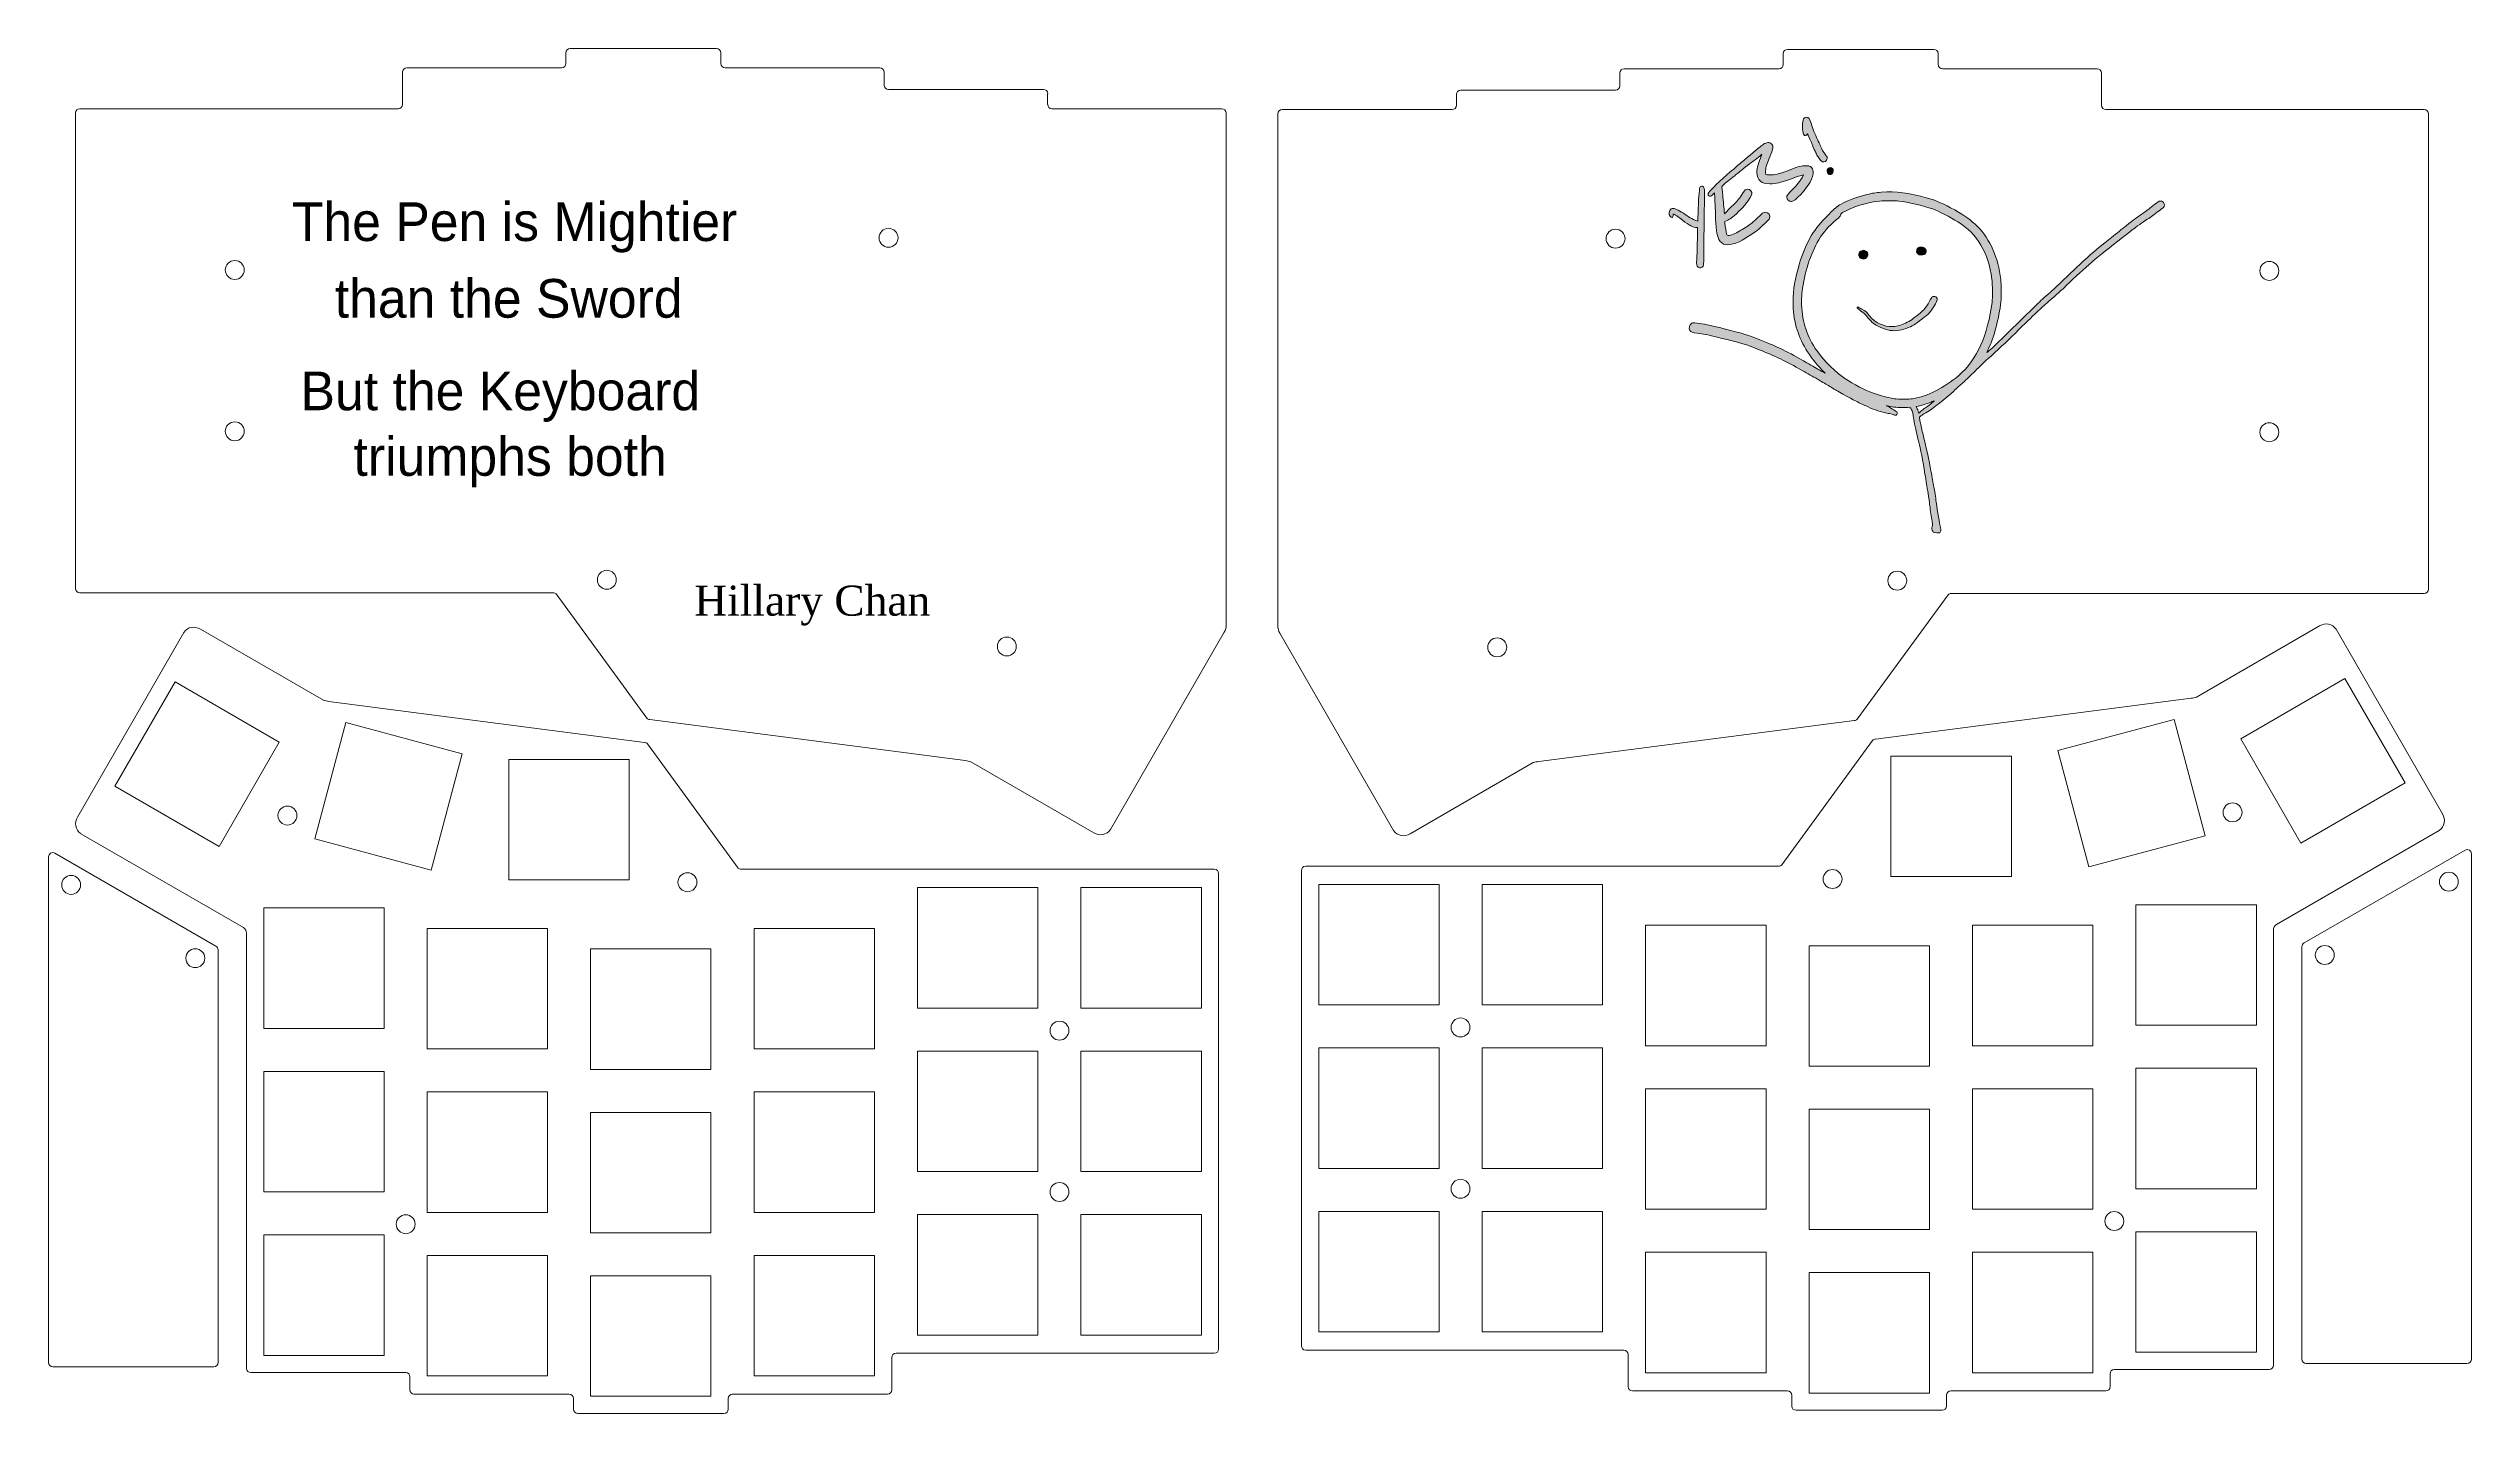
# Model space of a CAD drawing. Header units: millimetres. Extents: x -142 to 140, y -60 to 99.
import ezdxf

# ---------------------------------------------------------------- set-up
doc = ezdxf.new("R2010")
doc.units = ezdxf.units.MM
doc.header["$MEASUREMENT"] = 0
doc.layers.add('カット1(R255G0B0)', color=7, linetype='Continuous', lineweight=0)

# ---------------------------------------------------------------- blocks, each defined once
blk = doc.blocks.new('Block_1')
at = {"layer": 'カット1(R255G0B0)', "color": 5, "lineweight": 0, "true_color": 0x0000ff}
for points in [[(-100.47, 96.28), (-100.75, 96.28), (-100.97, 96.06), (-100.97, 95.78)], [(-100.97, 95.78), (-100.97, 95.78), (-100.97, 92.03), (-100.97, 92.03)], [(-82.48, 96.28), (-82.48, 96.28), (-100.47, 96.28), (-100.47, 96.28)], [(-81.97, 98.03), (-81.97, 98.03), (-81.97, 96.78), (-81.97, 96.78)], [(-64.47, 98.53), (-64.47, 98.53), (-81.47, 98.53), (-81.47, 98.53)], [(-63.97, 96.78), (-63.97, 96.78), (-63.97, 98.03), (-63.97, 98.03)], [(-45.48, 96.28), (-45.48, 96.28), (-63.47, 96.28), (-63.47, 96.28)], [(-44.97, 95.78), (-44.97, 96.06), (-45.2, 96.28), (-45.47, 96.28)], [(-44.97, 94.28), (-44.97, 94.28), (-44.97, 95.78), (-44.97, 95.78)], [(-44.97, 94.28), (-44.97, 94.01), (-44.75, 93.78), (-44.47, 93.78)], [(-26.47, 93.78), (-26.47, 93.78), (-44.47, 93.78), (-44.47, 93.78)], [(-25.97, 93.28), (-25.97, 93.56), (-26.2, 93.78), (-26.47, 93.78)], [(-25.98, 93.28), (-25.98, 93.28), (-25.98, 92.03), (-25.98, 92.03)], [(-138.97, 91.03), (-138.97, 91.03), (-138.97, 35.78), (-138.97, 35.78)], [(-101.47, 91.53), (-101.47, 91.53), (-138.47, 91.53), (-138.47, 91.53)], [(-5.72, 91.53), (-5.72, 91.53), (-25.48, 91.53), (-25.48, 91.53)], [(-5.22, 91.03), (-5.22, 91.31), (-5.45, 91.53), (-5.72, 91.53)], [(-5.22, 91.03), (-5.22, 91.03), (-5.22, 31.56), (-5.22, 31.56)], [(-83.47, 35.28), (-83.47, 35.28), (-138.47, 35.28), (-138.47, 35.28)], [(-83.12, 35.14), (-83.21, 35.23), (-83.34, 35.28), (-83.47, 35.28)], [(-83.12, 35.14), (-83.12, 35.14), (-72.58, 20.68), (-72.58, 20.68)], [(-5.45, 30.68), (-5.3, 30.95), (-5.22, 31.25), (-5.22, 31.56)], [(-18.68, 7.75), (-18.68, 7.75), (-5.45, 30.68), (-5.45, 30.68)], [(-72.58, 20.68), (-72.48, 20.58), (-72.36, 20.53), (-72.22, 20.53)], [(-72.22, 20.53), (-72.22, 20.53), (-35.55, 15.76), (-35.55, 15.76)], [(-34.9, 15.63), (-35.11, 15.7), (-35.33, 15.74), (-35.55, 15.76)], [(-34.9, 15.63), (-34.9, 15.63), (-20.61, 7.37), (-20.61, 7.37)]]:
    blk.add_open_spline(points, degree=3, dxfattribs=at)
for points in [[(-82.47, 96.28), (-82.2, 96.28), (-81.97, 96.51), (-81.97, 96.78), (-81.97, 96.78), (-81.97, 96.78), (-81.97, 96.78)], [(-81.47, 98.53), (-81.75, 98.53), (-81.97, 98.31), (-81.97, 98.03), (-81.97, 98.03), (-81.97, 98.03), (-81.97, 98.03)], [(-63.97, 98.03), (-63.97, 98.31), (-64.2, 98.53), (-64.47, 98.53), (-64.47, 98.53), (-64.47, 98.53), (-64.47, 98.53)], [(-63.97, 96.78), (-63.97, 96.51), (-63.75, 96.28), (-63.47, 96.28), (-63.47, 96.28), (-63.47, 96.28), (-63.47, 96.28)], [(-138.47, 91.53), (-138.75, 91.53), (-138.97, 91.31), (-138.97, 91.03), (-138.97, 91.03), (-138.97, 91.03), (-138.97, 91.03)], [(-101.47, 91.53), (-101.2, 91.53), (-100.97, 91.76), (-100.97, 92.03), (-100.97, 92.03), (-100.97, 92.03), (-100.97, 92.03)], [(-25.97, 92.03), (-25.97, 91.76), (-25.75, 91.53), (-25.47, 91.53), (-25.47, 91.53), (-25.47, 91.53), (-25.47, 91.53)], [(-138.97, 35.78), (-138.97, 35.51), (-138.75, 35.28), (-138.47, 35.28), (-138.47, 35.28), (-138.47, 35.28), (-138.47, 35.28)], [(-20.6, 7.37), (-19.97, 6.94), (-19.11, 7.11), (-18.68, 7.75), (-18.68, 7.75), (-18.68, 7.75), (-18.68, 7.75)]]:
    blk.add_open_spline(points, degree=3, knots=[0, 0, 0, 0, 1, 1, 1, 2, 2, 2, 2], dxfattribs=at)
blk = doc.blocks.new('Block_0')
at = {"layer": 'カット1(R255G0B0)', "color": 1, "lineweight": 0, "true_color": 0xff0000}
for centre in [(-44.47, 76.53), (-120.47, 72.79), (-120.47, 54.04), (-77.22, 36.78), (-30.72, 29.03)]:
    blk.add_circle(centre, 1.1, dxfattribs=at)
at = {"layer": 'カット1(R255G0B0)'}
blk.add_blockref('Block_1', (0, 0), dxfattribs=at)
at = {"layer": 'カット1(R255G0B0)', "char_height": 0.2, "attachment_point": 7}
for s, insert in [('\\C18;\\c0;\\FCopperplate Gothic Light|b0|i0|c1;\\H4.495800;\\W1.000000;The Pen is Mightier', (-113.84, 74.8)), ('\\C18;\\c0;\\FCopperplate Gothic Light|b0|i0|c1;\\H4.495800;\\W1.000000;than the Sword', (-108.85, 67.18)), ('\\C18;\\c0;\\FCopperplate Gothic Light|b0|i0|c1;\\H4.495800;\\W1.000000;But the Keyboard', (-112.83, 55.13)), ('\\C18;\\c0;\\FCopperplate Gothic Light|b0|i0|c1;\\H4.495800;\\W1.000000;triumphs both', (-106.67, 47.51)), ('\\C18;\\c0;\\FGeorgia|b0|i0|c1;\\H3.496733;\\W1.000000;Hillary Chan', (-67.05, 31.46))]:
    blk.add_mtext(s, dxfattribs=dict(at, insert=insert))
blk = doc.blocks.new('Block_3')
at = {"layer": 'カット1(R255G0B0)', "color": 5, "lineweight": 0, "true_color": 0x0000ff}
for points in [[(107.59, 23.15), (107.59, 23.15), (121.89, 31.41), (121.89, 31.41)], [(123.81, 31.03), (123.81, 31.03), (136.17, 9.57), (136.17, 9.57)], [(70.27, 18.25), (70.27, 18.25), (106.94, 23.02), (106.94, 23.02)], [(107.59, 23.15), (107.38, 23.08), (107.16, 23.04), (106.94, 23.02)], [(59.37, 3.64), (59.37, 3.64), (69.92, 18.1), (69.92, 18.1)], [(69.92, 18.1), (70.01, 18.2), (70.14, 18.25), (70.27, 18.25)], [(135.79, 7.64), (135.79, 7.64), (116.87, -3.28), (116.87, -3.28)], [(3.52, -52.25), (3.52, -52.25), (3.52, 3), (3.52, 3)], [(59.02, 3.5), (59.02, 3.5), (4.02, 3.5), (4.02, 3.5)], [(59.37, 3.65), (59.28, 3.55), (59.15, 3.5), (59.02, 3.5)], [(116.52, -54.5), (116.52, -54.5), (116.51, -3.94), (116.51, -3.94)], [(116.52, -3.94), (116.52, -3.68), (116.65, -3.43), (116.87, -3.28)], [(41.02, -52.75), (41.02, -52.75), (4.02, -52.75), (4.02, -52.75)], [(41.52, -57), (41.52, -57), (41.52, -53.25), (41.52, -53.25)], [(97.52, -55.5), (97.52, -55.23), (97.74, -55), (98.02, -55)], [(97.52, -55.5), (97.52, -55.5), (97.52, -57), (97.52, -57)], [(116.02, -55), (116.02, -55), (98.02, -55), (98.02, -55)], [(116.52, -54.5), (116.52, -54.78), (116.3, -55), (116.02, -55)], [(42.02, -57.5), (41.74, -57.5), (41.52, -57.28), (41.52, -57)], [(60.02, -57.5), (60.02, -57.5), (42.02, -57.5), (42.02, -57.5)], [(60.52, -59.25), (60.52, -59.25), (60.52, -58), (60.52, -58)], [(78.52, -58), (78.52, -58), (78.52, -59.25), (78.52, -59.25)], [(97.02, -57.5), (97.02, -57.5), (79.02, -57.5), (79.02, -57.5)], [(97.52, -57), (97.52, -57.28), (97.29, -57.5), (97.02, -57.5)], [(78.02, -59.75), (78.02, -59.75), (61.02, -59.75), (61.02, -59.75)]]:
    blk.add_open_spline(points, degree=3, dxfattribs=at)
for points in [[(121.89, 31.41), (122.52, 31.84), (123.38, 31.67), (123.81, 31.03), (123.81, 31.03), (123.82, 31.03), (123.82, 31.03)], [(136.17, 9.57), (136.6, 8.94), (136.43, 8.08), (135.79, 7.65), (135.79, 7.65), (135.79, 7.65), (135.79, 7.65)], [(3.52, 3), (3.52, 3.27), (3.74, 3.5), (4.02, 3.5), (4.02, 3.5), (4.02, 3.5), (4.02, 3.5)], [(4.02, -52.75), (3.74, -52.75), (3.52, -52.53), (3.52, -52.25), (3.52, -52.25), (3.52, -52.25), (3.52, -52.25)], [(41.02, -52.75), (41.29, -52.75), (41.52, -52.97), (41.52, -53.25), (41.52, -53.25), (41.52, -53.25), (41.52, -53.25)], [(60.02, -57.5), (60.29, -57.5), (60.52, -57.72), (60.52, -58), (60.52, -58), (60.52, -58), (60.52, -58)], [(78.52, -58), (78.52, -57.73), (78.74, -57.5), (79.02, -57.5), (79.02, -57.5), (79.02, -57.5), (79.02, -57.5)], [(61.02, -59.75), (60.74, -59.75), (60.52, -59.53), (60.52, -59.25), (60.52, -59.25), (60.52, -59.25), (60.52, -59.25)], [(78.52, -59.25), (78.52, -59.53), (78.3, -59.75), (78.02, -59.75), (78.02, -59.75), (78.02, -59.75), (78.02, -59.75)]]:
    blk.add_open_spline(points, degree=3, knots=[0, 0, 0, 0, 1, 1, 1, 2, 2, 2, 2], dxfattribs=at)
blk = doc.blocks.new('Block_2')
at = {"layer": 'カット1(R255G0B0)', "color": 1, "lineweight": 0, "true_color": 0xff0000}
for points in [[(124.83, 25.29), (112.71, 18.29), (119.71, 6.17), (131.83, 13.17)], [(104.96, 20.56), (91.44, 16.94), (95.06, 3.42), (108.58, 7.04)], [(86.05, 16.28), (72.05, 16.28), (72.05, 2.28), (86.05, 2.28)], [(19.53, 1.37), (5.53, 1.37), (5.53, -12.63), (19.53, -12.63)], [(38.53, 1.37), (24.53, 1.37), (24.53, -12.63), (38.53, -12.63)], [(114.53, -0.99), (100.53, -0.99), (100.53, -14.99), (114.53, -14.99)], [(57.53, -3.38), (43.53, -3.38), (43.53, -17.38), (57.53, -17.38)], [(95.53, -3.38), (81.53, -3.38), (81.53, -17.38), (95.53, -17.38)], [(76.53, -5.75), (62.53, -5.75), (62.53, -19.75), (76.53, -19.75)], [(19.53, -17.63), (5.53, -17.63), (5.53, -31.63), (19.53, -31.63)], [(38.53, -17.63), (24.53, -17.63), (24.53, -31.63), (38.53, -31.63)], [(57.53, -22.38), (43.53, -22.38), (43.53, -36.38), (57.53, -36.38)], [(95.53, -22.38), (81.53, -22.38), (81.53, -36.38), (95.53, -36.38)], [(114.53, -19.99), (100.53, -19.99), (100.53, -33.99), (114.53, -33.99)], [(76.53, -24.75), (62.53, -24.75), (62.53, -38.75), (76.53, -38.75)], [(19.53, -36.63), (5.53, -36.63), (5.53, -50.63), (19.53, -50.63)], [(38.53, -36.63), (24.53, -36.63), (24.53, -50.63), (38.53, -50.63)], [(114.53, -38.99), (100.53, -38.99), (100.53, -52.99), (114.53, -52.99)], [(57.53, -41.38), (43.53, -41.38), (43.53, -55.38), (57.53, -55.38)], [(95.53, -41.38), (81.53, -41.38), (81.53, -55.38), (95.53, -55.38)], [(76.53, -43.75), (62.53, -43.75), (62.53, -57.75), (76.53, -57.75)]]:
    blk.add_lwpolyline(points, close=True, dxfattribs=at)
for centre in [(111.77, 9.75), (65.27, 2), (136.91, 1.69), (122.48, -6.83), (22.02, -15.25), (22.02, -34), (98.02, -37.75)]:
    blk.add_circle(centre, 1.1, dxfattribs=at)
at = {"layer": 'カット1(R255G0B0)', "color": 5, "lineweight": 0, "true_color": 0x0000ff}
blk.add_open_spline([(139.55, -53.82), (139.55, -53.82), (139.55, 4.94), (139.55, 4.94), (139.55, 5.32), (139.13, 5.56), (138.8, 5.37), (138.8, 5.37), (120.08, -5.43), (120.08, -5.43), (119.92, -5.52), (119.83, -5.69), (119.83, -5.87), (119.83, -5.87), (119.83, -53.81), (119.83, -53.81), (119.83, -54.09), (120.05, -54.31), (120.33, -54.31), (120.33, -54.31), (139.05, -54.32), (139.05, -54.32), (139.32, -54.32), (139.55, -54.09), (139.55, -53.82)], degree=3, knots=[0, 0, 0, 0, 1, 1, 1, 2, 2, 2, 3, 3, 3, 4, 4, 4, 5, 5, 5, 6, 6, 6, 7, 7, 7, 8, 8, 8, 8], dxfattribs=at)
at = {"layer": 'カット1(R255G0B0)'}
blk.add_blockref('Block_3', (0, 0), dxfattribs=at)
blk = doc.blocks.new('Block_5')
at = {"layer": 'カット1(R255G0B0)', "color": 5, "lineweight": 0, "true_color": 0x0000ff}
for points in [[(40.54, 95.68), (40.54, 95.96), (40.76, 96.18), (41.04, 96.18)], [(41.04, 96.18), (41.04, 96.18), (59.04, 96.18), (59.04, 96.18)], [(59.54, 96.68), (59.54, 96.68), (59.54, 97.93), (59.54, 97.93)], [(60.04, 98.43), (60.04, 98.43), (77.04, 98.43), (77.04, 98.43)], [(77.54, 97.93), (77.54, 97.93), (77.54, 96.68), (77.54, 96.68)], [(78.04, 96.18), (78.04, 96.18), (96.04, 96.18), (96.04, 96.18)], [(96.04, 96.18), (96.31, 96.18), (96.54, 95.96), (96.54, 95.68)], [(21.54, 93.18), (21.54, 93.46), (21.76, 93.68), (22.04, 93.68)], [(21.54, 93.18), (21.54, 93.18), (21.54, 91.93), (21.54, 91.93)], [(22.04, 93.68), (22.04, 93.68), (40.04, 93.68), (40.04, 93.68)], [(40.54, 94.18), (40.54, 93.9), (40.31, 93.68), (40.04, 93.68)], [(40.54, 94.18), (40.54, 94.18), (40.54, 95.68), (40.54, 95.68)], [(96.54, 95.68), (96.54, 95.68), (96.54, 91.93), (96.54, 91.93)], [(0.79, 90.93), (0.79, 91.21), (1.01, 91.43), (1.29, 91.43)], [(0.79, 90.93), (0.79, 90.93), (0.79, 31.46), (0.79, 31.46)], [(1.29, 91.43), (1.29, 91.43), (21.04, 91.43), (21.04, 91.43)], [(97.04, 91.43), (97.04, 91.43), (134.04, 91.43), (134.04, 91.43)], [(134.54, 90.93), (134.54, 90.93), (134.54, 35.68), (134.54, 35.68)], [(78.69, 35.04), (78.69, 35.04), (68.14, 20.58), (68.14, 20.58)], [(78.69, 35.03), (78.78, 35.13), (78.91, 35.18), (79.04, 35.18)], [(79.04, 35.18), (79.04, 35.18), (134.04, 35.18), (134.04, 35.18)], [(1.02, 30.58), (0.86, 30.85), (0.78, 31.15), (0.79, 31.46)], [(14.24, 7.65), (14.24, 7.65), (1.02, 30.58), (1.02, 30.58)], [(67.79, 20.43), (67.79, 20.43), (31.12, 15.66), (31.12, 15.66)], [(68.14, 20.58), (68.05, 20.48), (67.92, 20.43), (67.79, 20.43)], [(30.46, 15.53), (30.46, 15.53), (16.17, 7.27), (16.17, 7.27)], [(30.46, 15.53), (30.68, 15.6), (30.9, 15.64), (31.12, 15.66)]]:
    blk.add_open_spline(points, degree=3, dxfattribs=at)
for points in [[(59.54, 96.68), (59.54, 96.4), (59.31, 96.18), (59.04, 96.18), (59.04, 96.18), (59.04, 96.18), (59.04, 96.18)], [(59.54, 97.93), (59.54, 98.21), (59.76, 98.43), (60.04, 98.43), (60.04, 98.43), (60.04, 98.43), (60.04, 98.43)], [(77.04, 98.43), (77.31, 98.43), (77.54, 98.21), (77.54, 97.93), (77.54, 97.93), (77.54, 97.93), (77.54, 97.93)], [(78.04, 96.18), (77.76, 96.18), (77.54, 96.4), (77.54, 96.68), (77.54, 96.68), (77.54, 96.68), (77.54, 96.68)], [(21.54, 91.93), (21.54, 91.65), (21.31, 91.43), (21.04, 91.43), (21.04, 91.43), (21.04, 91.43), (21.04, 91.43)], [(97.04, 91.43), (96.76, 91.43), (96.54, 91.65), (96.54, 91.93), (96.54, 91.93), (96.54, 91.93), (96.54, 91.93)], [(134.04, 91.43), (134.31, 91.43), (134.54, 91.21), (134.54, 90.93), (134.54, 90.93), (134.54, 90.93), (134.54, 90.93)], [(134.54, 35.68), (134.54, 35.4), (134.31, 35.18), (134.04, 35.18), (134.04, 35.18), (134.04, 35.18), (134.04, 35.18)], [(16.17, 7.27), (15.53, 6.84), (14.67, 7.01), (14.24, 7.64), (14.24, 7.65), (14.24, 7.65), (14.24, 7.65)]]:
    blk.add_open_spline(points, degree=3, knots=[0, 0, 0, 0, 1, 1, 1, 2, 2, 2, 2], dxfattribs=at)
blk = doc.blocks.new('Block_6')
at = {"layer": 'カット1(R255G0B0)', "true_color": 0x000000, "transparency": 33554687}
h = blk.add_hatch(color=18, dxfattribs=at)
edge = h.paths.add_edge_path()
edge.add_spline(control_points=[(61.97, 90.44), (61.77, 90.23), (61.71, 89.52), (61.82, 88.9), (61.85, 88.73), (61.89, 88.56), (61.91, 88.52), (61.97, 88.36), (62.26, 88.4), (62.31, 88.58), (62.34, 88.67), (62.34, 88.68), (63.03, 87.05), (63.34, 86.33), (63.45, 86.11), (63.67, 85.81), (63.91, 85.47), (64.06, 85.34), (64.24, 85.34), (64.51, 85.34), (64.75, 85.69), (64.63, 85.92), (64.6, 85.97), (64.49, 86.11), (64.4, 86.23), (64.21, 86.46), (64.02, 86.8), (63.83, 87.26), (63.77, 87.4), (63.63, 87.72), (63.52, 87.96), (63.24, 88.53), (62.94, 89.28), (62.81, 89.74), (62.61, 90.37), (62.49, 90.54), (62.21, 90.54), (62.11, 90.54), (62.04, 90.51), (61.97, 90.44)], knot_values=[0, 0, 0, 0, 1, 1, 1, 2, 2, 2, 3, 3, 3, 4, 4, 4, 5, 5, 5, 6, 6, 6, 7, 7, 7, 8, 8, 8, 9, 9, 9, 10, 10, 10, 11, 11, 11, 12, 12, 12, 13, 13, 13, 13], degree=3, periodic=0)
h = blk.add_hatch(color=18, dxfattribs=at)
edge = h.paths.add_edge_path()
edge.add_spline(control_points=[(57.64, 87.58), (57.57, 87.56), (57.44, 87.51), (57.35, 87.47), (57.12, 87.34), (56.5, 86.85), (56.2, 86.57), (56.05, 86.44), (55.63, 86.08), (55.25, 85.77), (54.87, 85.47), (54.39, 85.07), (54.18, 84.88), (53.98, 84.7), (53.65, 84.42), (53.46, 84.26), (52.86, 83.77), (52.48, 83.42), (51.79, 82.75), (50.8, 81.78), (50.69, 81.61), (50.88, 81.42), (51.01, 81.29), (51.11, 81.32), (51.32, 81.54), (51.42, 81.66), (51.53, 81.75), (51.54, 81.75), (51.56, 81.75), (51.59, 81.07), (51.62, 80.24), (51.69, 77.94), (51.76, 77.19), (51.96, 76.56), (52.05, 76.24), (52.32, 75.93), (52.6, 75.8), (53.14, 75.57), (54.14, 75.83), (55.14, 76.48), (55.33, 76.6), (55.66, 76.81), (55.87, 76.94), (56.09, 77.07), (56.37, 77.27), (56.51, 77.38), (56.94, 77.74), (57.88, 78.65), (57.94, 78.77), (58.11, 79.1), (57.83, 79.52), (57.44, 79.51), (57.26, 79.5), (57.14, 79.41), (56.48, 78.79), (55.84, 78.19), (55.71, 78.08), (55.14, 77.74), (54.9, 77.59), (54.61, 77.41), (54.48, 77.33), (54.02, 77.02), (53.4, 76.78), (53.13, 76.8), (53.01, 76.82), (52.99, 76.84), (52.94, 77), (52.89, 77.17), (52.79, 77.84), (52.75, 78.23), (52.75, 78.23), (52.74, 78.42), (52.74, 78.42), (52.74, 78.42), (53.09, 78.58), (53.09, 78.58), (53.46, 78.76), (53.79, 79.03), (54.63, 79.85), (54.97, 80.18), (55.17, 80.42), (55.42, 80.8), (55.87, 81.46), (55.93, 81.62), (55.87, 81.81), (55.78, 82.11), (55.48, 82.26), (55.21, 82.14), (55.09, 82.09), (54.99, 81.97), (54.68, 81.49), (54.32, 80.95), (54.21, 80.82), (53.49, 80.11), (53.49, 80.11), (52.7, 79.31), (52.7, 79.31), (52.7, 79.31), (52.67, 79.68), (52.67, 79.68), (52.66, 79.88), (52.61, 80.33), (52.58, 80.66), (52.55, 81), (52.5, 81.48), (52.48, 81.72), (52.45, 81.97), (52.42, 82.24), (52.4, 82.33), (52.37, 82.47), (52.38, 82.49), (52.56, 82.66), (52.79, 82.88), (53.31, 83.31), (53.89, 83.75), (54.14, 83.94), (54.58, 84.29), (54.88, 84.53), (55.17, 84.76), (55.6, 85.1), (55.84, 85.27), (56.07, 85.44), (56.44, 85.73), (56.65, 85.91), (56.86, 86.09), (57.04, 86.23), (57.06, 86.22), (57.06, 86.21), (57.03, 86.12), (56.98, 86.01), (56.68, 85.37), (56.48, 84.64), (56.47, 84.14), (56.47, 83.63), (56.59, 83.35), (56.88, 83.11), (57.17, 82.87), (57.42, 82.81), (57.98, 82.81), (58.76, 82.81), (58.94, 82.86), (61.09, 83.6), (61.38, 83.7), (61.68, 83.8), (61.76, 83.81), (61.76, 83.81), (61.9, 83.84), (61.9, 83.84), (61.9, 83.84), (61.76, 83.59), (61.76, 83.59), (61.49, 83.12), (61.12, 82.66), (60.56, 82.1), (60.2, 81.74), (59.98, 81.49), (59.96, 81.41), (59.89, 81.16), (60.03, 80.89), (60.29, 80.79), (60.59, 80.67), (60.83, 80.81), (61.53, 81.53), (62.49, 82.54), (63.08, 83.58), (63.02, 84.2), (62.99, 84.5), (62.9, 84.66), (62.69, 84.8), (62.54, 84.91), (62.49, 84.91), (62.15, 84.91), (61.73, 84.91), (61.22, 84.78), (60.54, 84.52), (59.09, 83.96), (58.59, 83.83), (57.94, 83.83), (57.46, 83.83), (57.45, 83.84), (57.48, 84.31), (57.51, 84.73), (57.66, 85.27), (57.97, 85.92), (58.39, 86.85), (58.43, 87.33), (58.11, 87.5), (57.91, 87.6), (57.78, 87.62), (57.64, 87.58)], knot_values=[0, 0, 0, 0, 1, 1, 1, 2, 2, 2, 3, 3, 3, 4, 4, 4, 5, 5, 5, 6, 6, 6, 7, 7, 7, 8, 8, 8, 9, 9, 9, 10, 10, 10, 11, 11, 11, 12, 12, 12, 13, 13, 13, 14, 14, 14, 15, 15, 15, 16, 16, 16, 17, 17, 17, 18, 18, 18, 19, 19, 19, 20, 20, 20, 21, 21, 21, 22, 22, 22, 23, 23, 23, 24, 24, 24, 25, 25, 25, 26, 26, 26, 27, 27, 27, 28, 28, 28, 29, 29, 29, 30, 30, 30, 31, 31, 31, 32, 32, 32, 33, 33, 33, 34, 34, 34, 35, 35, 35, 36, 36, 36, 37, 37, 37, 38, 38, 38, 39, 39, 39, 40, 40, 40, 41, 41, 41, 42, 42, 42, 43, 43, 43, 44, 44, 44, 45, 45, 45, 46, 46, 46, 47, 47, 47, 48, 48, 48, 49, 49, 49, 50, 50, 50, 51, 51, 51, 52, 52, 52, 53, 53, 53, 54, 54, 54, 55, 55, 55, 56, 56, 56, 57, 57, 57, 58, 58, 58, 59, 59, 59, 60, 60, 60, 61, 61, 61, 62, 62, 62, 63, 63, 63, 63], degree=3, periodic=0)
h = blk.add_hatch(color=18, dxfattribs=at)
edge = h.paths.add_edge_path()
edge.add_spline(control_points=[(64.74, 84.57), (64.63, 84.46), (64.62, 84.42), (64.64, 84.28), (64.67, 84.07), (64.76, 83.92), (64.89, 83.89), (65.13, 83.83), (65.32, 83.99), (65.35, 84.3), (65.37, 84.45), (65.36, 84.49), (65.27, 84.58), (65.11, 84.73), (64.9, 84.73), (64.74, 84.57)], knot_values=[0, 0, 0, 0, 1, 1, 1, 2, 2, 2, 3, 3, 3, 4, 4, 4, 5, 5, 5, 5], degree=3, periodic=0)
h = blk.add_hatch(color=18, dxfattribs=at)
edge = h.paths.add_edge_path()
edge.add_spline(control_points=[(49.89, 82.44), (49.78, 82.33), (49.71, 81.51), (49.65, 79.83), (49.65, 79.83), (49.6, 78.47), (49.6, 78.47), (49.6, 78.47), (49.5, 78.49), (49.5, 78.49), (49.25, 78.55), (48.61, 78.89), (48.15, 79.23), (47.56, 79.63), (46.97, 79.95), (46.77, 79.95), (46.57, 79.95), (46.43, 79.86), (46.34, 79.69), (46.2, 79.41), (46.28, 79.05), (46.52, 78.91), (46.64, 78.83), (46.74, 78.93), (46.72, 79.1), (46.71, 79.21), (46.73, 79.26), (46.77, 79.27), (46.84, 79.3), (47.41, 78.93), (47.87, 78.55), (48.5, 78.03), (49.2, 77.66), (49.46, 77.71), (49.46, 77.71), (49.57, 77.73), (49.57, 77.73), (49.57, 77.73), (49.55, 76.27), (49.55, 76.27), (49.54, 75.47), (49.51, 74.49), (49.49, 74.09), (49.44, 73.31), (49.45, 73.27), (49.64, 73.12), (49.82, 72.98), (50.08, 73.03), (50.22, 73.23), (50.28, 73.33), (50.29, 73.49), (50.3, 74.94), (50.31, 75.82), (50.33, 77.77), (50.35, 79.27), (50.37, 80.78), (50.37, 82.1), (50.36, 82.21), (50.34, 82.33), (50.29, 82.44), (50.25, 82.47), (50.14, 82.55), (49.97, 82.53), (49.89, 82.44)], knot_values=[0, 0, 0, 0, 1, 1, 1, 2, 2, 2, 3, 3, 3, 4, 4, 4, 5, 5, 5, 6, 6, 6, 7, 7, 7, 8, 8, 8, 9, 9, 9, 10, 10, 10, 11, 11, 11, 12, 12, 12, 13, 13, 13, 14, 14, 14, 15, 15, 15, 16, 16, 16, 17, 17, 17, 18, 18, 18, 19, 19, 19, 20, 20, 20, 21, 21, 21, 21], degree=3, periodic=0)
h = blk.add_hatch(color=18, dxfattribs=at)
edge = h.paths.add_edge_path()
edge.add_spline(control_points=[(77.1, 57.56), (77.1, 57.54), (76.29, 56.91), (75.93, 56.67), (75.75, 56.54), (75.54, 56.37), (75.47, 56.29), (75.39, 56.21), (75.31, 56.14), (75.3, 56.14), (75.28, 56.14), (75.25, 56.24), (75.22, 56.36), (75.2, 56.48), (75.13, 56.65), (75.08, 56.74), (75.08, 56.74), (74.98, 56.91), (74.98, 56.91), (74.98, 56.91), (75.23, 56.96), (75.23, 56.96), (75.52, 57.02), (76.58, 57.36), (76.85, 57.49), (77.03, 57.57), (77.1, 57.59), (77.1, 57.56)], knot_values=[0, 0, 0, 0, 1, 1, 1, 2, 2, 2, 3, 3, 3, 4, 4, 4, 5, 5, 5, 6, 6, 6, 7, 7, 7, 8, 8, 8, 9, 9, 9, 9], degree=3, periodic=0)
edge = h.paths.add_edge_path()
edge.add_spline(control_points=[(72.97, 80.8), (74.01, 80.69), (75.8, 80.28), (76.91, 79.88), (77.61, 79.63), (78.95, 78.94), (79.84, 78.38), (82.13, 76.93), (83.38, 74.84), (83.79, 71.73), (83.87, 71.09), (83.89, 69.59), (83.81, 69.01), (83.59, 67.27), (83.09, 65.35), (82.52, 64.09), (81.89, 62.67), (81, 61.45), (79.94, 60.54), (78.23, 59.08), (76.36, 58.13), (74.56, 57.82), (74.14, 57.74), (72.97, 57.75), (72.43, 57.83), (71.67, 57.95), (70.34, 58.31), (69.59, 58.61), (68.69, 58.96), (67.14, 59.84), (66.4, 60.39), (65.12, 61.38), (63.97, 62.57), (63.26, 63.68), (62.16, 65.39), (61.67, 67.05), (61.67, 69.09), (61.67, 69.52), (61.69, 70.05), (61.72, 70.27), (61.97, 72.37), (62.73, 74.74), (63.66, 76.29), (64.2, 77.2), (64.83, 77.91), (65.69, 78.61), (66.11, 78.95), (66.16, 79.01), (66.2, 79.16), (66.24, 79.31), (66.28, 79.36), (66.44, 79.46), (67.36, 80.04), (69.46, 80.69), (70.74, 80.8), (71.32, 80.85), (72.51, 80.85), (72.97, 80.8)], knot_values=[0, 0, 0, 0, 1, 1, 1, 2, 2, 2, 3, 3, 3, 4, 4, 4, 5, 5, 5, 6, 6, 6, 7, 7, 7, 8, 8, 8, 9, 9, 9, 10, 10, 10, 11, 11, 11, 12, 12, 12, 13, 13, 13, 14, 14, 14, 15, 15, 15, 16, 16, 16, 17, 17, 17, 18, 18, 18, 19, 19, 19, 19], degree=3, periodic=0)
edge = h.paths.add_edge_path()
edge.add_spline(control_points=[(70.92, 81.82), (70.32, 81.78), (69.93, 81.72), (69.27, 81.56), (68.28, 81.32), (66.91, 80.82), (66.25, 80.44), (65.84, 80.21), (65.31, 79.77), (65.03, 79.45), (64.91, 79.31), (64.61, 79.01), (64.37, 78.77), (63.04, 77.48), (62.09, 75.77), (61.38, 73.4), (60.9, 71.8), (60.69, 70.52), (60.69, 69.11), (60.68, 67.97), (60.79, 67.14), (61.05, 66.16), (61.52, 64.44), (62.59, 62.64), (64, 61.22), (64.27, 60.95), (64.46, 60.75), (64.41, 60.78), (64.36, 60.81), (64.1, 60.96), (63.83, 61.11), (63.56, 61.26), (62.87, 61.66), (62.29, 61.99), (59.98, 63.33), (59.01, 63.8), (56.81, 64.68), (55.43, 65.24), (54.96, 65.38), (52.82, 65.92), (50.77, 66.43), (50.31, 66.53), (49.53, 66.62), (49.08, 66.67), (49.05, 66.67), (48.92, 66.59), (48.61, 66.41), (48.51, 66.05), (48.68, 65.77), (48.8, 65.57), (48.94, 65.51), (49.53, 65.45), (50.21, 65.37), (50.73, 65.26), (51.68, 65.02), (52.11, 64.91), (52.76, 64.75), (53.13, 64.67), (54.5, 64.36), (55.13, 64.16), (56.74, 63.52), (58.58, 62.79), (59.82, 62.19), (61.72, 61.11), (62.34, 60.76), (63.1, 60.33), (63.4, 60.16), (63.7, 59.99), (64.25, 59.67), (64.63, 59.44), (65, 59.21), (65.56, 58.88), (65.87, 58.7), (67.61, 57.72), (68.05, 57.49), (68.53, 57.27), (68.83, 57.14), (69.22, 56.96), (69.41, 56.87), (70.17, 56.52), (70.85, 56.3), (71.73, 56.12), (71.92, 56.09), (72.18, 56.02), (72.3, 55.98), (72.59, 55.88), (72.62, 55.88), (72.72, 55.98), (72.82, 56.08), (72.82, 56.2), (72.72, 56.3), (72.62, 56.39), (71.85, 56.86), (71.61, 56.96), (71.43, 57.04), (71.48, 57.04), (71.82, 56.96), (72.22, 56.86), (72.96, 56.79), (73.61, 56.79), (74.24, 56.79), (74.33, 56.79), (74.35, 56.73), (74.36, 56.69), (74.41, 56.61), (74.45, 56.55), (74.55, 56.41), (74.62, 56.1), (74.72, 55.39), (74.8, 54.83), (75.02, 53.83), (75.3, 52.77), (75.49, 52.05), (75.77, 50.59), (76.01, 49.07), (76.14, 48.29), (76.28, 47.4), (76.34, 47.09), (76.39, 46.77), (76.48, 46.17), (76.52, 45.74), (76.57, 45.31), (76.68, 44.54), (76.76, 44.03), (76.89, 43.24), (76.9, 43.07), (76.86, 42.96), (76.79, 42.76), (76.8, 42.61), (76.91, 42.42), (76.91, 42.42), (77, 42.26), (77, 42.26), (77, 42.26), (77.37, 42.25), (77.37, 42.25), (77.37, 42.25), (77.74, 42.24), (77.74, 42.24), (77.74, 42.24), (77.81, 42.39), (77.81, 42.39), (77.88, 42.53), (77.88, 42.56), (77.82, 42.83), (77.7, 43.32), (77.47, 44.71), (77.32, 45.8), (77.25, 46.37), (77.11, 47.17), (77.04, 47.58), (76.96, 47.98), (76.81, 48.8), (76.71, 49.4), (76.5, 50.61), (76.13, 52.31), (75.75, 53.81), (75.61, 54.37), (75.47, 55.01), (75.43, 55.25), (75.43, 55.25), (75.36, 55.67), (75.36, 55.67), (75.36, 55.67), (75.46, 55.76), (75.46, 55.76), (75.52, 55.81), (75.81, 56), (76.12, 56.19), (77.04, 56.76), (78.35, 57.79), (79.35, 58.72), (79.69, 59.05), (80.16, 59.46), (80.37, 59.64), (80.58, 59.82), (81.15, 60.36), (81.64, 60.85), (82.12, 61.34), (82.88, 62.06), (83.31, 62.45), (84.45, 63.47), (85.4, 64.36), (86.52, 65.46), (88.86, 67.75), (89.46, 68.32), (90.37, 69.11), (91.18, 69.82), (92.04, 70.58), (92.43, 70.97), (94.73, 73.17), (95.98, 74.24), (98.96, 76.55), (100.86, 78.03), (100.87, 78.04), (101.7, 78.58), (102.1, 78.84), (102.62, 79.21), (102.86, 79.39), (103.1, 79.58), (103.39, 79.79), (103.52, 79.88), (103.82, 80.08), (103.92, 80.27), (103.83, 80.49), (103.75, 80.68), (103.58, 80.8), (103.39, 80.8), (103.22, 80.8), (103.01, 80.67), (102.29, 80.08), (102.04, 79.87), (101.58, 79.52), (101.27, 79.32), (100.62, 78.89), (100.3, 78.65), (99.39, 77.92), (99.01, 77.63), (98.25, 77.02), (97.69, 76.57), (95.54, 74.87), (94.4, 73.85), (92.13, 71.64), (91.75, 71.27), (91.06, 70.63), (90.59, 70.22), (89.12, 68.9), (88.94, 68.72), (86.95, 66.76), (86.04, 65.86), (85.1, 64.94), (84.87, 64.71), (84.33, 64.2), (83.32, 63.26), (83.22, 63.18), (83.18, 63.15), (83.23, 63.29), (83.36, 63.56), (84.05, 65.03), (84.63, 67.2), (84.83, 69.08), (84.89, 69.66), (84.88, 71.05), (84.81, 71.68), (84.51, 74.27), (83.6, 76.34), (82.11, 77.84), (81.35, 78.6), (80.72, 79.07), (79.47, 79.76), (78.12, 80.52), (77.48, 80.8), (76.32, 81.13), (74.01, 81.79), (72.72, 81.95), (70.92, 81.82)], knot_values=[0, 0, 0, 0, 1, 1, 1, 2, 2, 2, 3, 3, 3, 4, 4, 4, 5, 5, 5, 6, 6, 6, 7, 7, 7, 8, 8, 8, 9, 9, 9, 10, 10, 10, 11, 11, 11, 12, 12, 12, 13, 13, 13, 14, 14, 14, 15, 15, 15, 16, 16, 16, 17, 17, 17, 18, 18, 18, 19, 19, 19, 20, 20, 20, 21, 21, 21, 22, 22, 22, 23, 23, 23, 24, 24, 24, 25, 25, 25, 26, 26, 26, 27, 27, 27, 28, 28, 28, 29, 29, 29, 30, 30, 30, 31, 31, 31, 32, 32, 32, 33, 33, 33, 34, 34, 34, 35, 35, 35, 36, 36, 36, 37, 37, 37, 38, 38, 38, 39, 39, 39, 40, 40, 40, 41, 41, 41, 42, 42, 42, 43, 43, 43, 44, 44, 44, 45, 45, 45, 46, 46, 46, 47, 47, 47, 48, 48, 48, 49, 49, 49, 50, 50, 50, 51, 51, 51, 52, 52, 52, 53, 53, 53, 54, 54, 54, 55, 55, 55, 56, 56, 56, 57, 57, 57, 58, 58, 58, 59, 59, 59, 60, 60, 60, 61, 61, 61, 62, 62, 62, 63, 63, 63, 64, 64, 64, 65, 65, 65, 66, 66, 66, 67, 67, 67, 68, 68, 68, 69, 69, 69, 70, 70, 70, 71, 71, 71, 72, 72, 72, 73, 73, 73, 74, 74, 74, 75, 75, 75, 76, 76, 76, 77, 77, 77, 78, 78, 78, 79, 79, 79, 80, 80, 80, 81, 81, 81, 82, 82, 82, 83, 83, 83, 84, 84, 84, 85, 85, 85, 85], degree=3, periodic=0)
h = blk.add_hatch(color=18, dxfattribs=at)
edge = h.paths.add_edge_path()
edge.add_spline(control_points=[(68.56, 74.99), (68.3, 74.83), (68.22, 74.48), (68.4, 74.27), (68.46, 74.19), (68.75, 74.06), (68.85, 74.06), (68.99, 74.06), (69.21, 74.19), (69.29, 74.32), (69.58, 74.78), (69.03, 75.29), (68.56, 74.99)], knot_values=[0, 0, 0, 0, 1, 1, 1, 2, 2, 2, 3, 3, 3, 4, 4, 4, 4], degree=3, periodic=0)
h = blk.add_hatch(color=18, dxfattribs=at)
edge = h.paths.add_edge_path()
edge.add_spline(control_points=[(75.21, 75.37), (75.15, 75.32), (75.07, 75.21), (75.05, 75.12), (74.95, 74.8), (75.21, 74.51), (75.6, 74.51), (76.1, 74.51), (76.33, 74.98), (75.99, 75.3), (75.89, 75.41), (75.83, 75.43), (75.59, 75.44), (75.36, 75.45), (75.3, 75.44), (75.21, 75.37)], knot_values=[0, 0, 0, 0, 1, 1, 1, 2, 2, 2, 3, 3, 3, 4, 4, 4, 5, 5, 5, 5], degree=3, periodic=0)
h = blk.add_hatch(color=18, dxfattribs=at)
edge = h.paths.add_edge_path()
edge.add_spline(control_points=[(76.84, 69.66), (76.8, 69.63), (76.66, 69.4), (76.52, 69.15), (76.07, 68.3), (75.94, 68.16), (74.68, 67.17), (74.24, 66.83), (73.68, 66.54), (73.18, 66.37), (72.28, 66.08), (71.4, 66.17), (70.5, 66.65), (70.15, 66.83), (69.88, 67.08), (69.49, 67.55), (69.17, 67.95), (69.14, 67.98), (68.67, 68.23), (68.51, 68.32), (68.33, 68.42), (68.28, 68.45), (68.2, 68.5), (68.17, 68.5), (68.13, 68.46), (68.09, 68.42), (68.12, 68.37), (68.29, 68.22), (68.4, 68.12), (68.56, 68), (68.64, 67.96), (68.87, 67.84), (69.03, 67.69), (69.28, 67.35), (69.64, 66.89), (70.03, 66.54), (70.49, 66.29), (71.29, 65.85), (72.07, 65.67), (72.78, 65.75), (73.43, 65.83), (74.24, 66.11), (74.74, 66.42), (75.1, 66.65), (76.26, 67.54), (76.45, 67.73), (76.68, 67.96), (77.09, 68.58), (77.31, 69.01), (77.47, 69.33), (77.47, 69.35), (77.41, 69.49), (77.38, 69.57), (77.31, 69.65), (77.27, 69.68), (77.16, 69.74), (76.93, 69.73), (76.84, 69.66)], knot_values=[0, 0, 0, 0, 1, 1, 1, 2, 2, 2, 3, 3, 3, 4, 4, 4, 5, 5, 5, 6, 6, 6, 7, 7, 7, 8, 8, 8, 9, 9, 9, 10, 10, 10, 11, 11, 11, 12, 12, 12, 13, 13, 13, 14, 14, 14, 15, 15, 15, 16, 16, 16, 17, 17, 17, 18, 18, 18, 19, 19, 19, 19], degree=3, periodic=0)
at = {"layer": 'カット1(R255G0B0)'}
for points, knots in [([(61.97, 90.44), (61.77, 90.23), (61.71, 89.52), (61.82, 88.9), (61.85, 88.73), (61.89, 88.56), (61.91, 88.52), (61.97, 88.36), (62.26, 88.4), (62.31, 88.58), (62.34, 88.67), (62.34, 88.68), (63.03, 87.05), (63.34, 86.33), (63.45, 86.11), (63.67, 85.81), (63.91, 85.47), (64.06, 85.34), (64.24, 85.34), (64.51, 85.34), (64.75, 85.69), (64.63, 85.92), (64.6, 85.97), (64.49, 86.11), (64.4, 86.23), (64.21, 86.46), (64.02, 86.8), (63.83, 87.26), (63.77, 87.4), (63.63, 87.72), (63.52, 87.96), (63.24, 88.53), (62.94, 89.28), (62.81, 89.74), (62.61, 90.37), (62.49, 90.54), (62.21, 90.54), (62.11, 90.54), (62.04, 90.51), (61.97, 90.44)], [0, 0, 0, 0, 1, 1, 1, 2, 2, 2, 3, 3, 3, 4, 4, 4, 5, 5, 5, 6, 6, 6, 7, 7, 7, 8, 8, 8, 9, 9, 9, 10, 10, 10, 11, 11, 11, 12, 12, 12, 13, 13, 13, 13]), ([(57.64, 87.58), (57.57, 87.56), (57.44, 87.51), (57.35, 87.47), (57.12, 87.34), (56.5, 86.85), (56.2, 86.57), (56.05, 86.44), (55.63, 86.08), (55.25, 85.77), (54.87, 85.47), (54.39, 85.07), (54.18, 84.88), (53.98, 84.7), (53.65, 84.42), (53.46, 84.26), (52.86, 83.77), (52.48, 83.42), (51.79, 82.75), (50.8, 81.78), (50.69, 81.61), (50.88, 81.42), (51.01, 81.29), (51.11, 81.32), (51.32, 81.54), (51.42, 81.66), (51.53, 81.75), (51.54, 81.75), (51.56, 81.75), (51.59, 81.07), (51.62, 80.24), (51.69, 77.94), (51.76, 77.19), (51.96, 76.56), (52.05, 76.24), (52.32, 75.93), (52.6, 75.8), (53.14, 75.57), (54.14, 75.83), (55.14, 76.48), (55.33, 76.6), (55.66, 76.81), (55.87, 76.94), (56.09, 77.07), (56.37, 77.27), (56.51, 77.38), (56.94, 77.74), (57.88, 78.65), (57.94, 78.77), (58.11, 79.1), (57.83, 79.52), (57.44, 79.51), (57.26, 79.5), (57.14, 79.41), (56.48, 78.79), (55.84, 78.19), (55.71, 78.08), (55.14, 77.74), (54.9, 77.59), (54.61, 77.41), (54.48, 77.33), (54.02, 77.02), (53.4, 76.78), (53.13, 76.8), (53.01, 76.82), (52.99, 76.84), (52.94, 77), (52.89, 77.17), (52.79, 77.84), (52.75, 78.23), (52.75, 78.23), (52.74, 78.42), (52.74, 78.42), (52.74, 78.42), (53.09, 78.58), (53.09, 78.58), (53.46, 78.76), (53.79, 79.03), (54.63, 79.85), (54.97, 80.18), (55.17, 80.42), (55.42, 80.8), (55.87, 81.46), (55.93, 81.62), (55.87, 81.81), (55.78, 82.11), (55.48, 82.26), (55.21, 82.14), (55.09, 82.09), (54.99, 81.97), (54.68, 81.49), (54.32, 80.95), (54.21, 80.82), (53.49, 80.11), (53.49, 80.11), (52.7, 79.31), (52.7, 79.31), (52.7, 79.31), (52.67, 79.68), (52.67, 79.68), (52.66, 79.88), (52.61, 80.33), (52.58, 80.66), (52.55, 81), (52.5, 81.48), (52.48, 81.72), (52.45, 81.97), (52.42, 82.24), (52.4, 82.33), (52.37, 82.47), (52.38, 82.49), (52.56, 82.66), (52.79, 82.88), (53.31, 83.31), (53.89, 83.75), (54.14, 83.94), (54.58, 84.29), (54.88, 84.53), (55.17, 84.76), (55.6, 85.1), (55.84, 85.27), (56.07, 85.44), (56.44, 85.73), (56.65, 85.91), (56.86, 86.09), (57.04, 86.23), (57.06, 86.22), (57.06, 86.21), (57.03, 86.12), (56.98, 86.01), (56.68, 85.37), (56.48, 84.64), (56.47, 84.14), (56.47, 83.63), (56.59, 83.35), (56.88, 83.11), (57.17, 82.87), (57.42, 82.81), (57.98, 82.81), (58.76, 82.81), (58.94, 82.86), (61.09, 83.6), (61.38, 83.7), (61.68, 83.8), (61.76, 83.81), (61.76, 83.81), (61.9, 83.84), (61.9, 83.84), (61.9, 83.84), (61.76, 83.59), (61.76, 83.59), (61.49, 83.12), (61.12, 82.66), (60.56, 82.1), (60.2, 81.74), (59.98, 81.49), (59.96, 81.41), (59.89, 81.16), (60.03, 80.89), (60.29, 80.79), (60.59, 80.67), (60.83, 80.81), (61.53, 81.53), (62.49, 82.54), (63.08, 83.58), (63.02, 84.2), (62.99, 84.5), (62.9, 84.66), (62.69, 84.8), (62.54, 84.91), (62.49, 84.91), (62.15, 84.91), (61.73, 84.91), (61.22, 84.78), (60.54, 84.52), (59.09, 83.96), (58.59, 83.83), (57.94, 83.83), (57.46, 83.83), (57.45, 83.84), (57.48, 84.31), (57.51, 84.73), (57.66, 85.27), (57.97, 85.92), (58.39, 86.85), (58.43, 87.33), (58.11, 87.5), (57.91, 87.6), (57.78, 87.62), (57.64, 87.58)], [0, 0, 0, 0, 1, 1, 1, 2, 2, 2, 3, 3, 3, 4, 4, 4, 5, 5, 5, 6, 6, 6, 7, 7, 7, 8, 8, 8, 9, 9, 9, 10, 10, 10, 11, 11, 11, 12, 12, 12, 13, 13, 13, 14, 14, 14, 15, 15, 15, 16, 16, 16, 17, 17, 17, 18, 18, 18, 19, 19, 19, 20, 20, 20, 21, 21, 21, 22, 22, 22, 23, 23, 23, 24, 24, 24, 25, 25, 25, 26, 26, 26, 27, 27, 27, 28, 28, 28, 29, 29, 29, 30, 30, 30, 31, 31, 31, 32, 32, 32, 33, 33, 33, 34, 34, 34, 35, 35, 35, 36, 36, 36, 37, 37, 37, 38, 38, 38, 39, 39, 39, 40, 40, 40, 41, 41, 41, 42, 42, 42, 43, 43, 43, 44, 44, 44, 45, 45, 45, 46, 46, 46, 47, 47, 47, 48, 48, 48, 49, 49, 49, 50, 50, 50, 51, 51, 51, 52, 52, 52, 53, 53, 53, 54, 54, 54, 55, 55, 55, 56, 56, 56, 57, 57, 57, 58, 58, 58, 59, 59, 59, 60, 60, 60, 61, 61, 61, 62, 62, 62, 63, 63, 63, 63]), ([(64.74, 84.57), (64.63, 84.46), (64.62, 84.42), (64.64, 84.28), (64.67, 84.07), (64.76, 83.92), (64.89, 83.89), (65.13, 83.83), (65.32, 83.99), (65.35, 84.3), (65.37, 84.45), (65.36, 84.49), (65.27, 84.58), (65.11, 84.73), (64.9, 84.73), (64.74, 84.57)], [0, 0, 0, 0, 1, 1, 1, 2, 2, 2, 3, 3, 3, 4, 4, 4, 5, 5, 5, 5]), ([(49.89, 82.44), (49.78, 82.33), (49.71, 81.51), (49.65, 79.83), (49.65, 79.83), (49.6, 78.47), (49.6, 78.47), (49.6, 78.47), (49.5, 78.49), (49.5, 78.49), (49.25, 78.55), (48.61, 78.89), (48.15, 79.23), (47.56, 79.63), (46.97, 79.95), (46.77, 79.95), (46.57, 79.95), (46.43, 79.86), (46.34, 79.69), (46.2, 79.41), (46.28, 79.05), (46.52, 78.91), (46.64, 78.83), (46.74, 78.93), (46.72, 79.1), (46.71, 79.21), (46.73, 79.26), (46.77, 79.27), (46.84, 79.3), (47.41, 78.93), (47.87, 78.55), (48.5, 78.03), (49.2, 77.66), (49.46, 77.71), (49.46, 77.71), (49.57, 77.73), (49.57, 77.73), (49.57, 77.73), (49.55, 76.27), (49.55, 76.27), (49.54, 75.47), (49.51, 74.49), (49.49, 74.09), (49.44, 73.31), (49.45, 73.27), (49.64, 73.12), (49.82, 72.98), (50.08, 73.03), (50.22, 73.23), (50.28, 73.33), (50.29, 73.49), (50.3, 74.94), (50.31, 75.82), (50.33, 77.77), (50.35, 79.27), (50.37, 80.78), (50.37, 82.1), (50.36, 82.21), (50.34, 82.33), (50.29, 82.44), (50.25, 82.47), (50.14, 82.55), (49.97, 82.53), (49.89, 82.44)], [0, 0, 0, 0, 1, 1, 1, 2, 2, 2, 3, 3, 3, 4, 4, 4, 5, 5, 5, 6, 6, 6, 7, 7, 7, 8, 8, 8, 9, 9, 9, 10, 10, 10, 11, 11, 11, 12, 12, 12, 13, 13, 13, 14, 14, 14, 15, 15, 15, 16, 16, 16, 17, 17, 17, 18, 18, 18, 19, 19, 19, 20, 20, 20, 21, 21, 21, 21]), ([(70.92, 81.82), (70.32, 81.78), (69.93, 81.72), (69.27, 81.56), (68.28, 81.32), (66.91, 80.82), (66.25, 80.44), (65.84, 80.21), (65.31, 79.77), (65.03, 79.45), (64.91, 79.31), (64.61, 79.01), (64.37, 78.77), (63.04, 77.48), (62.09, 75.77), (61.38, 73.4), (60.9, 71.8), (60.69, 70.52), (60.69, 69.11), (60.68, 67.97), (60.79, 67.14), (61.05, 66.16), (61.52, 64.44), (62.59, 62.64), (64, 61.22), (64.27, 60.95), (64.46, 60.75), (64.41, 60.78), (64.36, 60.81), (64.1, 60.96), (63.83, 61.11), (63.56, 61.26), (62.87, 61.66), (62.29, 61.99), (59.98, 63.33), (59.01, 63.8), (56.81, 64.68), (55.43, 65.24), (54.96, 65.38), (52.82, 65.92), (50.77, 66.43), (50.31, 66.53), (49.53, 66.62), (49.08, 66.67), (49.05, 66.67), (48.92, 66.59), (48.61, 66.41), (48.51, 66.05), (48.68, 65.77), (48.8, 65.57), (48.94, 65.51), (49.53, 65.45), (50.21, 65.37), (50.73, 65.26), (51.68, 65.02), (52.11, 64.91), (52.76, 64.75), (53.13, 64.67), (54.5, 64.36), (55.13, 64.16), (56.74, 63.52), (58.58, 62.79), (59.82, 62.19), (61.72, 61.11), (62.34, 60.76), (63.1, 60.33), (63.4, 60.16), (63.7, 59.99), (64.25, 59.67), (64.63, 59.44), (65, 59.21), (65.56, 58.88), (65.87, 58.7), (67.61, 57.72), (68.05, 57.49), (68.53, 57.27), (68.83, 57.14), (69.22, 56.96), (69.41, 56.87), (70.17, 56.52), (70.85, 56.3), (71.73, 56.12), (71.92, 56.09), (72.18, 56.02), (72.3, 55.98), (72.59, 55.88), (72.62, 55.88), (72.72, 55.98), (72.82, 56.08), (72.82, 56.2), (72.72, 56.3), (72.62, 56.39), (71.85, 56.86), (71.61, 56.96), (71.43, 57.04), (71.48, 57.04), (71.82, 56.96), (72.22, 56.86), (72.96, 56.79), (73.61, 56.79), (74.24, 56.79), (74.33, 56.79), (74.35, 56.73), (74.36, 56.69), (74.41, 56.61), (74.45, 56.55), (74.55, 56.41), (74.62, 56.1), (74.72, 55.39), (74.8, 54.83), (75.02, 53.83), (75.3, 52.77), (75.49, 52.05), (75.77, 50.59), (76.01, 49.07), (76.14, 48.29), (76.28, 47.4), (76.34, 47.09), (76.39, 46.77), (76.48, 46.17), (76.52, 45.74), (76.57, 45.31), (76.68, 44.54), (76.76, 44.03), (76.89, 43.24), (76.9, 43.07), (76.86, 42.96), (76.79, 42.76), (76.8, 42.61), (76.91, 42.42), (76.91, 42.42), (77, 42.26), (77, 42.26), (77, 42.26), (77.37, 42.25), (77.37, 42.25), (77.37, 42.25), (77.74, 42.24), (77.74, 42.24), (77.74, 42.24), (77.81, 42.39), (77.81, 42.39), (77.88, 42.53), (77.88, 42.56), (77.82, 42.83), (77.7, 43.32), (77.47, 44.71), (77.32, 45.8), (77.25, 46.37), (77.11, 47.17), (77.04, 47.58), (76.96, 47.98), (76.81, 48.8), (76.71, 49.4), (76.5, 50.61), (76.13, 52.31), (75.75, 53.81), (75.61, 54.37), (75.47, 55.01), (75.43, 55.25), (75.43, 55.25), (75.36, 55.67), (75.36, 55.67), (75.36, 55.67), (75.46, 55.76), (75.46, 55.76), (75.52, 55.81), (75.81, 56), (76.12, 56.19), (77.04, 56.76), (78.35, 57.79), (79.35, 58.72), (79.69, 59.05), (80.16, 59.46), (80.37, 59.64), (80.58, 59.82), (81.15, 60.36), (81.64, 60.85), (82.12, 61.34), (82.88, 62.06), (83.31, 62.45), (84.45, 63.47), (85.4, 64.36), (86.52, 65.46), (88.86, 67.75), (89.46, 68.32), (90.37, 69.11), (91.18, 69.82), (92.04, 70.58), (92.43, 70.97), (94.73, 73.17), (95.98, 74.24), (98.96, 76.55), (100.86, 78.03), (100.87, 78.04), (101.7, 78.58), (102.1, 78.84), (102.62, 79.21), (102.86, 79.39), (103.1, 79.58), (103.39, 79.79), (103.52, 79.88), (103.82, 80.08), (103.92, 80.27), (103.83, 80.49), (103.75, 80.68), (103.58, 80.8), (103.39, 80.8), (103.22, 80.8), (103.01, 80.67), (102.29, 80.08), (102.04, 79.87), (101.58, 79.52), (101.27, 79.32), (100.62, 78.89), (100.3, 78.65), (99.39, 77.92), (99.01, 77.63), (98.25, 77.02), (97.69, 76.57), (95.54, 74.87), (94.4, 73.85), (92.13, 71.64), (91.75, 71.27), (91.06, 70.63), (90.59, 70.22), (89.12, 68.9), (88.94, 68.72), (86.95, 66.76), (86.04, 65.86), (85.1, 64.94), (84.87, 64.71), (84.33, 64.2), (83.32, 63.26), (83.22, 63.18), (83.18, 63.15), (83.23, 63.29), (83.36, 63.56), (84.05, 65.03), (84.63, 67.2), (84.83, 69.08), (84.89, 69.66), (84.88, 71.05), (84.81, 71.68), (84.51, 74.27), (83.6, 76.34), (82.11, 77.84), (81.35, 78.6), (80.72, 79.07), (79.47, 79.76), (78.12, 80.52), (77.48, 80.8), (76.32, 81.13), (74.01, 81.79), (72.72, 81.95), (70.92, 81.82)], [0, 0, 0, 0, 1, 1, 1, 2, 2, 2, 3, 3, 3, 4, 4, 4, 5, 5, 5, 6, 6, 6, 7, 7, 7, 8, 8, 8, 9, 9, 9, 10, 10, 10, 11, 11, 11, 12, 12, 12, 13, 13, 13, 14, 14, 14, 15, 15, 15, 16, 16, 16, 17, 17, 17, 18, 18, 18, 19, 19, 19, 20, 20, 20, 21, 21, 21, 22, 22, 22, 23, 23, 23, 24, 24, 24, 25, 25, 25, 26, 26, 26, 27, 27, 27, 28, 28, 28, 29, 29, 29, 30, 30, 30, 31, 31, 31, 32, 32, 32, 33, 33, 33, 34, 34, 34, 35, 35, 35, 36, 36, 36, 37, 37, 37, 38, 38, 38, 39, 39, 39, 40, 40, 40, 41, 41, 41, 42, 42, 42, 43, 43, 43, 44, 44, 44, 45, 45, 45, 46, 46, 46, 47, 47, 47, 48, 48, 48, 49, 49, 49, 50, 50, 50, 51, 51, 51, 52, 52, 52, 53, 53, 53, 54, 54, 54, 55, 55, 55, 56, 56, 56, 57, 57, 57, 58, 58, 58, 59, 59, 59, 60, 60, 60, 61, 61, 61, 62, 62, 62, 63, 63, 63, 64, 64, 64, 65, 65, 65, 66, 66, 66, 67, 67, 67, 68, 68, 68, 69, 69, 69, 70, 70, 70, 71, 71, 71, 72, 72, 72, 73, 73, 73, 74, 74, 74, 75, 75, 75, 76, 76, 76, 77, 77, 77, 78, 78, 78, 79, 79, 79, 80, 80, 80, 81, 81, 81, 82, 82, 82, 83, 83, 83, 84, 84, 84, 85, 85, 85, 85]), ([(72.97, 80.8), (74.01, 80.69), (75.8, 80.28), (76.91, 79.88), (77.61, 79.63), (78.95, 78.94), (79.84, 78.38), (82.13, 76.93), (83.38, 74.84), (83.79, 71.73), (83.87, 71.09), (83.89, 69.59), (83.81, 69.01), (83.59, 67.27), (83.09, 65.35), (82.52, 64.09), (81.89, 62.67), (81, 61.45), (79.94, 60.54), (78.23, 59.08), (76.36, 58.13), (74.56, 57.82), (74.14, 57.74), (72.97, 57.75), (72.43, 57.83), (71.67, 57.95), (70.34, 58.31), (69.59, 58.61), (68.69, 58.96), (67.14, 59.84), (66.4, 60.39), (65.12, 61.38), (63.97, 62.57), (63.26, 63.68), (62.16, 65.39), (61.67, 67.05), (61.67, 69.09), (61.67, 69.52), (61.69, 70.05), (61.72, 70.27), (61.97, 72.37), (62.73, 74.74), (63.66, 76.29), (64.2, 77.2), (64.83, 77.91), (65.69, 78.61), (66.11, 78.95), (66.16, 79.01), (66.2, 79.16), (66.24, 79.31), (66.28, 79.36), (66.44, 79.46), (67.36, 80.04), (69.46, 80.69), (70.74, 80.8), (71.32, 80.85), (72.51, 80.85), (72.97, 80.8)], [0, 0, 0, 0, 1, 1, 1, 2, 2, 2, 3, 3, 3, 4, 4, 4, 5, 5, 5, 6, 6, 6, 7, 7, 7, 8, 8, 8, 9, 9, 9, 10, 10, 10, 11, 11, 11, 12, 12, 12, 13, 13, 13, 14, 14, 14, 15, 15, 15, 16, 16, 16, 17, 17, 17, 18, 18, 18, 19, 19, 19, 19]), ([(68.56, 74.99), (68.3, 74.83), (68.22, 74.48), (68.4, 74.27), (68.46, 74.19), (68.75, 74.06), (68.85, 74.06), (68.99, 74.06), (69.21, 74.19), (69.29, 74.32), (69.58, 74.78), (69.03, 75.29), (68.56, 74.99)], [0, 0, 0, 0, 1, 1, 1, 2, 2, 2, 3, 3, 3, 4, 4, 4, 4]), ([(75.21, 75.37), (75.15, 75.32), (75.07, 75.21), (75.05, 75.12), (74.95, 74.8), (75.21, 74.51), (75.6, 74.51), (76.1, 74.51), (76.33, 74.98), (75.99, 75.3), (75.89, 75.41), (75.83, 75.43), (75.59, 75.44), (75.36, 75.45), (75.3, 75.44), (75.21, 75.37)], [0, 0, 0, 0, 1, 1, 1, 2, 2, 2, 3, 3, 3, 4, 4, 4, 5, 5, 5, 5]), ([(76.84, 69.66), (76.8, 69.63), (76.66, 69.4), (76.52, 69.15), (76.07, 68.3), (75.94, 68.16), (74.68, 67.17), (74.24, 66.83), (73.68, 66.54), (73.18, 66.37), (72.28, 66.08), (71.4, 66.17), (70.5, 66.65), (70.15, 66.83), (69.88, 67.08), (69.49, 67.55), (69.17, 67.95), (69.14, 67.98), (68.67, 68.23), (68.51, 68.32), (68.33, 68.42), (68.28, 68.45), (68.2, 68.5), (68.17, 68.5), (68.13, 68.46), (68.09, 68.42), (68.12, 68.37), (68.29, 68.22), (68.4, 68.12), (68.56, 68), (68.64, 67.96), (68.87, 67.84), (69.03, 67.69), (69.28, 67.35), (69.64, 66.89), (70.03, 66.54), (70.49, 66.29), (71.29, 65.85), (72.07, 65.67), (72.78, 65.75), (73.43, 65.83), (74.24, 66.11), (74.74, 66.42), (75.1, 66.65), (76.26, 67.54), (76.45, 67.73), (76.68, 67.96), (77.09, 68.58), (77.31, 69.01), (77.47, 69.33), (77.47, 69.35), (77.41, 69.49), (77.38, 69.57), (77.31, 69.65), (77.27, 69.68), (77.16, 69.74), (76.93, 69.73), (76.84, 69.66)], [0, 0, 0, 0, 1, 1, 1, 2, 2, 2, 3, 3, 3, 4, 4, 4, 5, 5, 5, 6, 6, 6, 7, 7, 7, 8, 8, 8, 9, 9, 9, 10, 10, 10, 11, 11, 11, 12, 12, 12, 13, 13, 13, 14, 14, 14, 15, 15, 15, 16, 16, 16, 17, 17, 17, 18, 18, 18, 19, 19, 19, 19]), ([(77.1, 57.56), (77.1, 57.54), (76.29, 56.91), (75.93, 56.67), (75.75, 56.54), (75.54, 56.37), (75.47, 56.29), (75.39, 56.21), (75.31, 56.14), (75.3, 56.14), (75.28, 56.14), (75.25, 56.24), (75.22, 56.36), (75.2, 56.48), (75.13, 56.65), (75.08, 56.74), (75.08, 56.74), (74.98, 56.91), (74.98, 56.91), (74.98, 56.91), (75.23, 56.96), (75.23, 56.96), (75.52, 57.02), (76.58, 57.36), (76.85, 57.49), (77.03, 57.57), (77.1, 57.59), (77.1, 57.56)], [0, 0, 0, 0, 1, 1, 1, 2, 2, 2, 3, 3, 3, 4, 4, 4, 5, 5, 5, 6, 6, 6, 7, 7, 7, 8, 8, 8, 9, 9, 9, 9])]:
    blk.add_open_spline(points, degree=3, knots=knots, dxfattribs=at)
blk = doc.blocks.new('Block_4')
at = {"layer": 'カット1(R255G0B0)', "color": 1, "lineweight": 0, "true_color": 0xff0000}
for centre in [(40.04, 76.43), (116.04, 72.68), (116.04, 53.93), (72.79, 36.68), (26.29, 28.93)]:
    blk.add_circle(centre, 1.1, dxfattribs=at)
at = {"layer": 'カット1(R255G0B0)'}
for name in ['Block_5', 'Block_6']:
    blk.add_blockref(name, (0, 0), dxfattribs=at)
blk = doc.blocks.new('Block_8')
at = {"layer": 'カット1(R255G0B0)', "color": 5, "lineweight": 0, "true_color": 0x0000ff}
for points in [[(-124.47, 31.04), (-125.1, 31.47), (-125.97, 31.3), (-126.39, 30.67), (-126.4, 30.66), (-126.4, 30.66), (-126.4, 30.66)], [(-138.75, 9.2), (-139.18, 8.57), (-139.01, 7.71), (-138.38, 7.28), (-138.37, 7.28), (-138.37, 7.28), (-138.37, 7.28)], [(-6.1, 2.63), (-6.1, 2.91), (-6.32, 3.13), (-6.6, 3.13), (-6.6, 3.13), (-6.6, 3.13), (-6.6, 3.13)], [(-43.6, -53.12), (-43.88, -53.12), (-44.1, -53.34), (-44.1, -53.62), (-44.1, -53.62), (-44.1, -53.62), (-44.1, -53.62)], [(-6.6, -53.12), (-6.32, -53.12), (-6.1, -52.9), (-6.1, -52.62), (-6.1, -52.62), (-6.1, -52.62), (-6.1, -52.62)], [(-81.1, -58.37), (-81.1, -58.09), (-81.32, -57.87), (-81.6, -57.87), (-81.6, -57.87), (-81.6, -57.87), (-81.6, -57.87)], [(-62.6, -57.87), (-62.88, -57.87), (-63.1, -58.09), (-63.1, -58.37), (-63.1, -58.37), (-63.1, -58.37), (-63.1, -58.37)], [(-81.1, -59.62), (-81.1, -59.9), (-80.88, -60.12), (-80.6, -60.12), (-80.6, -60.12), (-80.6, -60.12), (-80.6, -60.12)], [(-63.6, -60.12), (-63.32, -60.12), (-63.1, -59.9), (-63.1, -59.62), (-63.1, -59.62), (-63.1, -59.62), (-63.1, -59.62)]]:
    blk.add_open_spline(points, degree=3, knots=[0, 0, 0, 0, 1, 1, 1, 2, 2, 2, 2], dxfattribs=at)
for points in [[(-110.17, 22.78), (-110.17, 22.78), (-124.47, 31.04), (-124.47, 31.04)], [(-126.4, 30.66), (-126.4, 30.66), (-138.75, 9.2), (-138.75, 9.2)], [(-110.18, 22.78), (-109.96, 22.71), (-109.74, 22.67), (-109.52, 22.65)], [(-72.85, 17.88), (-72.85, 17.88), (-109.52, 22.65), (-109.52, 22.65)], [(-72.5, 17.73), (-72.59, 17.83), (-72.72, 17.88), (-72.85, 17.88)], [(-61.95, 3.27), (-61.95, 3.27), (-72.5, 17.73), (-72.5, 17.73)], [(-138.37, 7.27), (-138.37, 7.27), (-119.45, -3.65), (-119.45, -3.65)], [(-61.95, 3.28), (-61.86, 3.18), (-61.73, 3.13), (-61.6, 3.13)], [(-61.6, 3.13), (-61.6, 3.13), (-6.6, 3.13), (-6.6, 3.13)], [(-6.1, -52.62), (-6.1, -52.62), (-6.1, 2.63), (-6.1, 2.63)], [(-119.1, -4.31), (-119.11, -4.05), (-119.24, -3.8), (-119.45, -3.65)], [(-119.1, -54.87), (-119.1, -54.87), (-119.1, -4.31), (-119.1, -4.31)], [(-43.6, -53.12), (-43.6, -53.12), (-6.6, -53.12), (-6.6, -53.12)], [(-119.1, -54.87), (-119.1, -55.15), (-118.88, -55.37), (-118.6, -55.37)], [(-118.6, -55.37), (-118.6, -55.37), (-100.6, -55.37), (-100.6, -55.37)], [(-100.1, -55.87), (-100.1, -55.59), (-100.32, -55.37), (-100.6, -55.37)], [(-100.1, -55.87), (-100.1, -55.87), (-100.1, -57.37), (-100.1, -57.37)], [(-44.1, -57.37), (-44.1, -57.37), (-44.1, -53.62), (-44.1, -53.62)], [(-100.1, -57.37), (-100.1, -57.65), (-99.88, -57.87), (-99.6, -57.87)], [(-99.6, -57.87), (-99.6, -57.87), (-81.6, -57.87), (-81.6, -57.87)], [(-81.1, -58.37), (-81.1, -58.37), (-81.1, -59.62), (-81.1, -59.62)], [(-63.1, -59.62), (-63.1, -59.62), (-63.1, -58.37), (-63.1, -58.37)], [(-62.6, -57.87), (-62.6, -57.87), (-44.6, -57.87), (-44.6, -57.87)], [(-44.6, -57.87), (-44.32, -57.87), (-44.1, -57.65), (-44.1, -57.37)], [(-80.6, -60.12), (-80.6, -60.12), (-63.6, -60.12), (-63.6, -60.12)]]:
    blk.add_open_spline(points, degree=3, dxfattribs=at)
blk = doc.blocks.new('Block_7')
at = {"layer": 'カット1(R255G0B0)', "color": 1, "lineweight": 0, "true_color": 0xff0000}
for points in [[(-127.41, 24.92), (-115.29, 17.92), (-122.29, 5.8), (-134.41, 12.8)], [(-107.54, 20.19), (-94.02, 16.57), (-97.64, 3.05), (-111.16, 6.67)], [(-88.63, 15.91), (-74.63, 15.91), (-74.63, 1.91), (-88.63, 1.91)], [(-41.11, 1), (-27.11, 1), (-27.11, -13), (-41.11, -13)], [(-22.11, 1), (-8.11, 1), (-8.11, -13), (-22.11, -13)], [(-117.11, -1.36), (-103.11, -1.36), (-103.11, -15.36), (-117.11, -15.36)], [(-98.11, -3.75), (-84.11, -3.75), (-84.11, -17.75), (-98.11, -17.75)], [(-60.11, -3.74), (-46.11, -3.74), (-46.11, -17.74), (-60.11, -17.74)], [(-79.11, -6.12), (-65.11, -6.12), (-65.11, -20.12), (-79.11, -20.12)], [(-41.11, -18), (-27.11, -18), (-27.11, -32), (-41.11, -32)], [(-22.11, -18), (-8.11, -18), (-8.11, -32), (-22.11, -32)], [(-117.11, -20.36), (-103.11, -20.36), (-103.11, -34.36), (-117.11, -34.36)], [(-98.11, -22.75), (-84.11, -22.75), (-84.11, -36.75), (-98.11, -36.75)], [(-79.11, -25.12), (-65.11, -25.12), (-65.11, -39.12), (-79.11, -39.12)], [(-60.11, -22.74), (-46.11, -22.74), (-46.11, -36.74), (-60.11, -36.74)], [(-117.11, -39.36), (-103.11, -39.36), (-103.11, -53.36), (-117.11, -53.36)], [(-41.11, -37), (-27.11, -37), (-27.11, -51), (-41.11, -51)], [(-22.11, -37), (-8.11, -37), (-8.11, -51), (-22.11, -51)], [(-98.11, -41.75), (-84.11, -41.75), (-84.11, -55.75), (-98.11, -55.75)], [(-60.11, -41.74), (-46.11, -41.74), (-46.11, -55.74), (-60.11, -55.74)], [(-79.11, -44.12), (-65.11, -44.12), (-65.11, -58.12), (-79.11, -58.12)]]:
    blk.add_lwpolyline(points, close=True, dxfattribs=at)
for centre in [(-114.35, 9.38), (-139.49, 1.32), (-67.85, 1.63), (-125.06, -7.2), (-24.6, -15.62), (-24.6, -34.37), (-100.6, -38.12)]:
    blk.add_circle(centre, 1.1, dxfattribs=at)
at = {"layer": 'カット1(R255G0B0)', "color": 5, "lineweight": 0, "true_color": 0x0000ff}
blk.add_open_spline([(-142.13, -54.19), (-142.13, -54.19), (-142.13, 4.57), (-142.13, 4.57), (-142.13, 4.95), (-141.71, 5.19), (-141.38, 5), (-141.38, 5), (-122.66, -5.8), (-122.66, -5.8), (-122.5, -5.89), (-122.41, -6.06), (-122.41, -6.23), (-122.41, -6.23), (-122.41, -54.18), (-122.41, -54.18), (-122.41, -54.46), (-122.63, -54.68), (-122.91, -54.68), (-122.91, -54.68), (-141.63, -54.69), (-141.63, -54.69), (-141.9, -54.69), (-142.13, -54.46), (-142.13, -54.19)], degree=3, knots=[0, 0, 0, 0, 1, 1, 1, 2, 2, 2, 3, 3, 3, 4, 4, 4, 5, 5, 5, 6, 6, 6, 7, 7, 7, 8, 8, 8, 8], dxfattribs=at)
at = {"layer": 'カット1(R255G0B0)'}
blk.add_blockref('Block_8', (0, 0), dxfattribs=at)

msp = doc.modelspace()

# ---------------------------------------------------------------- block references
at = {"layer": 'カット1(R255G0B0)'}
for name in ['Block_0', 'Block_4', 'Block_7', 'Block_2']:
    msp.add_blockref(name, (0, 0), dxfattribs=at)

doc.saveas('drawing.dxf')
